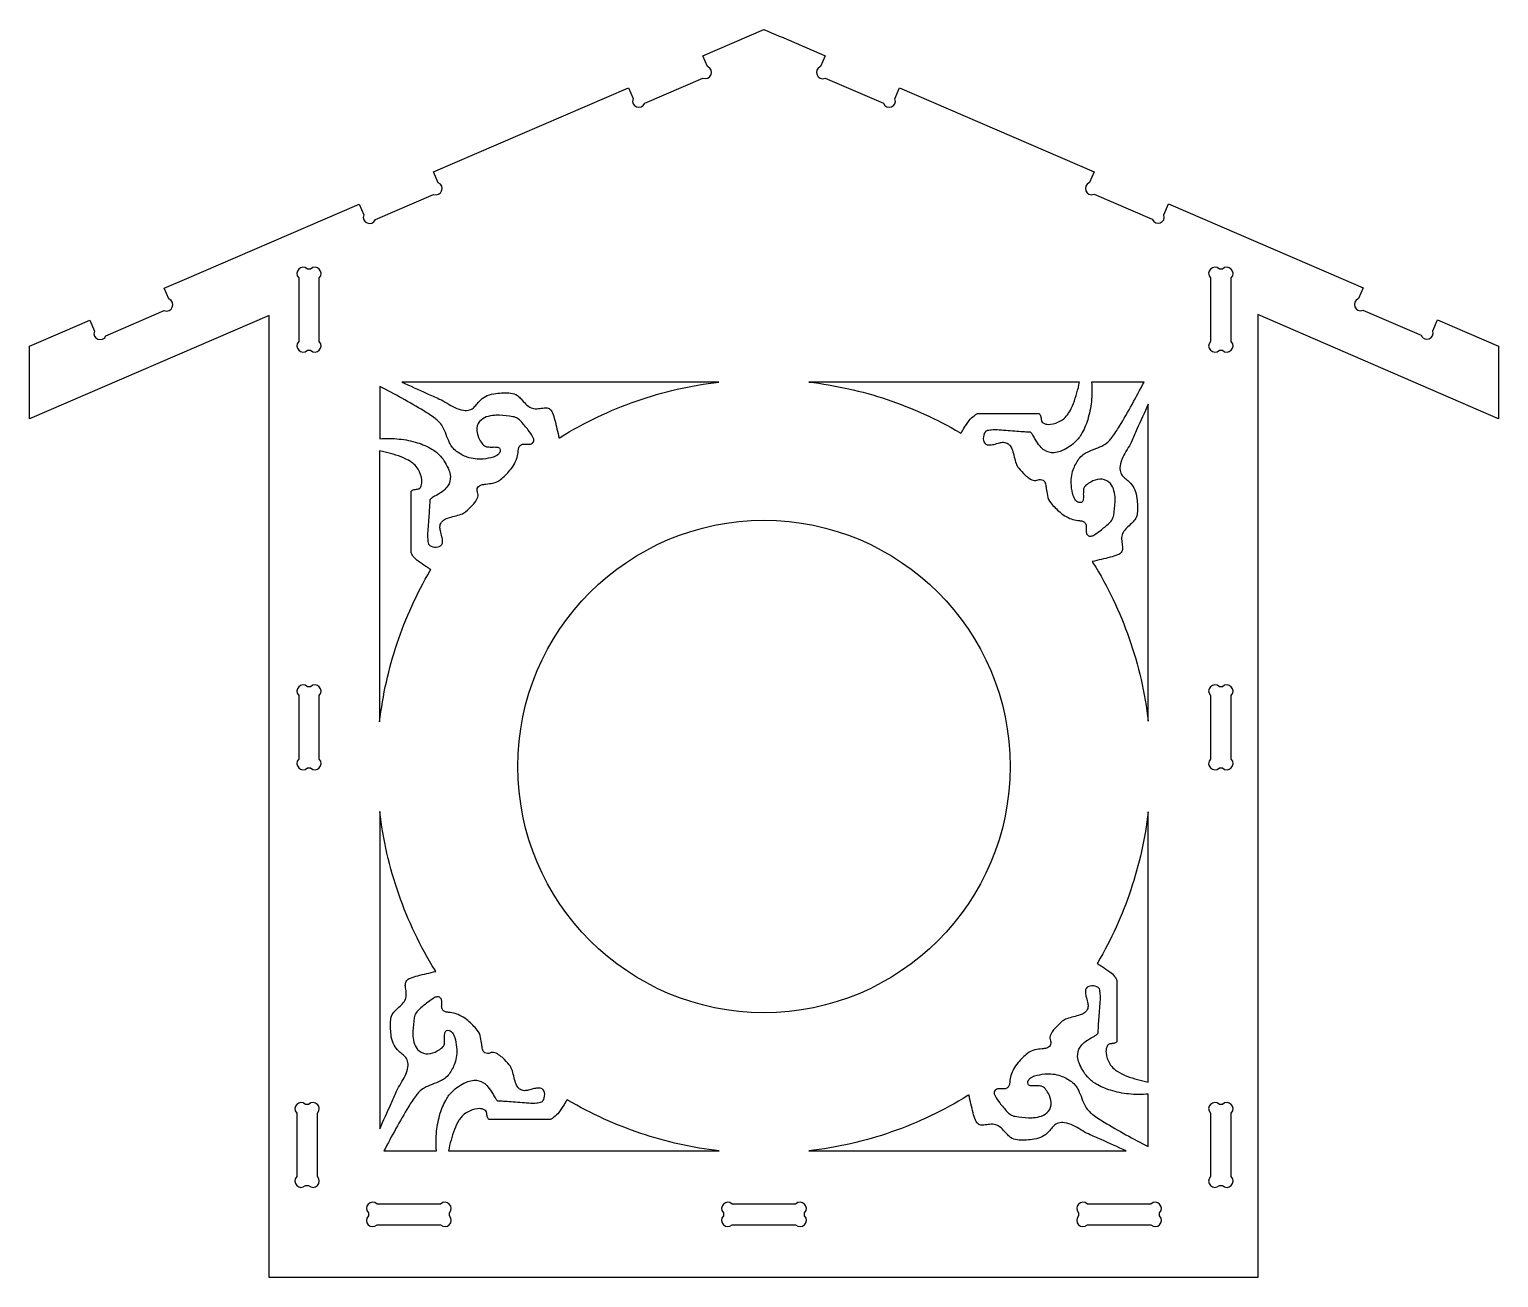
# Model space of a CAD drawing. Extents: x 3.18 to 12.46, y -12.62 to -4.73.
import ezdxf

# ---------------------------------------------------------------- set-up
doc = ezdxf.new("R2010")
doc.units = 0
doc.layers.add('LAYER_1', color=7, linetype='CONTINUOUS')

msp = doc.modelspace()

# ---------------------------------------------------------------- linework, layer by layer
at = {"layer": 'LAYER_1', "color": 250}
for points, knots in [([(12.0733, -6.5699), (12.0733, -6.5699), (12.0733, -6.5699), (12.0733, -6.5699), (12.0733, -6.5699), (12.0733, -6.5699), (12.0733, -6.5699), (12.0733, -6.5699), (12.0439, -6.638), (12.0439, -6.638), (12.0633, -6.6868), (11.9901, -6.7159), (11.9708, -6.6671), (11.9708, -6.6671), (11.603, -6.5085), (11.603, -6.5085), (11.5542, -6.5279), (11.5252, -6.4548), (11.574, -6.4354), (11.574, -6.4354), (11.6034, -6.3672), (11.6034, -6.3672), (11.6034, -6.3672), (11.4779, -6.3131), (11.4779, -6.3131), (11.4779, -6.3131), (10.3742, -5.8371), (10.3742, -5.8371), (10.3742, -5.8371), (10.3742, -5.8371), (10.3742, -5.8371), (10.3742, -5.8371), (10.3448, -5.9053), (10.3448, -5.9053), (10.3642, -5.9541), (10.291, -5.9832), (10.2716, -5.9344), (10.2716, -5.9344), (9.9039, -5.7758), (9.9039, -5.7758), (9.8551, -5.7952), (9.826, -5.722), (9.8748, -5.7026), (9.8748, -5.7026), (9.9042, -5.6345), (9.9042, -5.6345), (9.9042, -5.6345), (8.6751, -5.1044), (8.6751, -5.1044), (8.6751, -5.1044), (8.6457, -5.1726), (8.6457, -5.1726), (8.665, -5.2214), (8.5919, -5.2504), (8.5725, -5.2017), (8.5725, -5.2017), (8.2048, -5.0431), (8.2048, -5.0431), (8.156, -5.0625), (8.1269, -4.9893), (8.1757, -4.9699), (8.1757, -4.9699), (8.2051, -4.9017), (8.2051, -4.9017), (8.0762, -4.8461), (7.9473, -4.7905), (7.8184, -4.7349), (7.8184, -4.7349), (7.8183, -4.7349), (7.8183, -4.7349), (7.8183, -4.7349), (7.8183, -4.7349), (7.8183, -4.7349), (7.8183, -4.7349), (7.4321, -4.9015), (7.4321, -4.9015), (7.4321, -4.9015), (7.4615, -4.9697), (7.4615, -4.9697), (7.5103, -4.9891), (7.4812, -5.0622), (7.4325, -5.0428), (7.4325, -5.0428), (7.0647, -5.2014), (7.0647, -5.2014), (7.0453, -5.2502), (6.9722, -5.2211), (6.9916, -5.1723), (6.9916, -5.1723), (6.9622, -5.1042), (6.9622, -5.1042), (6.9622, -5.1042), (5.73, -5.6355), (5.73, -5.6355), (5.73, -5.6355), (5.7594, -5.7037), (5.7594, -5.7037), (5.8082, -5.7231), (5.7791, -5.7963), (5.7303, -5.7769), (5.7303, -5.7769), (5.3626, -5.9355), (5.3626, -5.9355), (5.3432, -5.9842), (5.27, -5.9552), (5.2894, -5.9064), (5.2894, -5.9064), (5.26, -5.8382), (5.26, -5.8382), (5.26, -5.8382), (4.1558, -6.3144), (4.1558, -6.3144), (4.1558, -6.3144), (4.0278, -6.3696), (4.0278, -6.3696), (4.0278, -6.3696), (4.0572, -6.4377), (4.0572, -6.4377), (4.106, -6.4571), (4.0769, -6.5303), (4.0281, -6.5109), (4.0281, -6.5109), (3.6604, -6.6695), (3.6604, -6.6695), (3.641, -6.7183), (3.5679, -6.6892), (3.5873, -6.6404), (3.5873, -6.6404), (3.5579, -6.5722), (3.5579, -6.5722), (3.5579, -6.5722), (3.3879, -6.6455), (3.3879, -6.6455), (3.3879, -6.6455), (3.1766, -6.7366), (3.1766, -6.7366), (3.1766, -6.7366), (3.1766, -6.988), (3.1766, -6.988), (3.1766, -6.988), (3.1765, -7.0497), (3.1765, -7.0497), (3.1765, -7.0497), (3.1766, -7.1954), (3.1766, -7.1954), (3.1766, -7.1954), (4.6915, -6.542), (4.6915, -6.542), (4.6915, -6.542), (4.6915, -12.6193), (4.6915, -12.6193), (4.6915, -12.6193), (10.9379, -12.6193), (10.9379, -12.6193), (10.9379, -12.6193), (10.9379, -6.5366), (10.9379, -6.5366), (10.9379, -6.5366), (12.4602, -7.1954), (12.4602, -7.1954), (12.4602, -7.1954), (12.4603, -7.0498), (12.4603, -7.0498), (12.4602, -7.0499), (12.4602, -7.0498), (12.4602, -7.0497), (12.4602, -7.0497), (12.4601, -6.988), (12.4601, -6.988), (12.4601, -6.988), (12.46, -6.7367), (12.46, -6.7367), (12.46, -6.7367), (12.0733, -6.5699), (12.0733, -6.5699)], [0, 0, 0, 0, 1, 1, 1, 2, 2, 2, 3, 3, 3, 4, 4, 4, 5, 5, 5, 6, 6, 6, 7, 7, 7, 8, 8, 8, 9, 9, 9, 10, 10, 10, 11, 11, 11, 12, 12, 12, 13, 13, 13, 14, 14, 14, 15, 15, 15, 16, 16, 16, 17, 17, 17, 18, 18, 18, 19, 19, 19, 20, 20, 20, 21, 21, 21, 22, 22, 22, 23, 23, 23, 24, 24, 24, 25, 25, 25, 26, 26, 26, 27, 27, 27, 28, 28, 28, 29, 29, 29, 30, 30, 30, 31, 31, 31, 32, 32, 32, 33, 33, 33, 34, 34, 34, 35, 35, 35, 36, 36, 36, 37, 37, 37, 38, 38, 38, 39, 39, 39, 40, 40, 40, 41, 41, 41, 42, 42, 42, 43, 43, 43, 44, 44, 44, 45, 45, 45, 46, 46, 46, 47, 47, 47, 48, 48, 48, 49, 49, 49, 50, 50, 50, 51, 51, 51, 52, 52, 52, 53, 53, 53, 54, 54, 54, 55, 55, 55, 56, 56, 56, 57, 57, 57, 58, 58, 58, 58]), ([(5.0081, -6.3052), (5.0081, -6.3052), (5.0081, -6.7057), (5.0081, -6.7057), (5.0453, -6.7428), (4.9896, -6.7985), (4.9525, -6.7614), (4.9525, -6.7614), (4.9339, -6.7614), (4.9339, -6.7614), (4.8968, -6.7985), (4.8411, -6.7428), (4.8782, -6.7057), (4.8782, -6.7057), (4.8782, -6.3052), (4.8782, -6.3052), (4.8411, -6.2681), (4.8968, -6.2124), (4.9339, -6.2496), (4.9339, -6.2496), (4.9525, -6.2496), (4.9525, -6.2496), (4.9896, -6.2124), (5.0453, -6.2681), (5.0081, -6.3052)], [0, 0, 0, 0, 1, 1, 1, 2, 2, 2, 3, 3, 3, 4, 4, 4, 5, 5, 5, 6, 6, 6, 7, 7, 7, 8, 8, 8, 8]), ([(10.696, -6.2496), (10.696, -6.2496), (10.7146, -6.2496), (10.7146, -6.2496), (10.7517, -6.2124), (10.8074, -6.2681), (10.7702, -6.3052), (10.7702, -6.3052), (10.7702, -6.7057), (10.7702, -6.7057), (10.8074, -6.7428), (10.7517, -6.7985), (10.7146, -6.7614), (10.7146, -6.7614), (10.696, -6.7614), (10.696, -6.7614), (10.6589, -6.7985), (10.6032, -6.7428), (10.6403, -6.7057), (10.6403, -6.7057), (10.6403, -6.3052), (10.6403, -6.3052), (10.6032, -6.2681), (10.6589, -6.2124), (10.696, -6.2496)], [0, 0, 0, 0, 1, 1, 1, 2, 2, 2, 3, 3, 3, 4, 4, 4, 5, 5, 5, 6, 6, 6, 7, 7, 7, 8, 8, 8, 8]), ([(5.5292, -6.9625), (5.5292, -6.9625), (7.5332, -6.9625), (7.5332, -6.9625), (7.3553, -6.9834), (7.1802, -7.0238), (7.011, -7.0827), (6.8431, -7.1413), (6.6821, -7.2182), (6.5309, -7.312), (6.5298, -7.3127), (6.5286, -7.3134), (6.5274, -7.3141), (6.5263, -7.3149), (6.5251, -7.3156), (6.5239, -7.3163), (6.5149, -7.2784), (6.5058, -7.2405), (6.4966, -7.2027), (6.4928, -7.1871), (6.4879, -7.1719), (6.4821, -7.157), (6.48, -7.1518), (6.4774, -7.1468), (6.4743, -7.1421), (6.4697, -7.1352), (6.4629, -7.13), (6.4549, -7.1273), (6.4467, -7.1245), (6.4378, -7.1238), (6.4292, -7.1252), (6.4173, -7.127), (6.4053, -7.1287), (6.3933, -7.1301), (6.3862, -7.1309), (6.379, -7.1311), (6.3719, -7.1307), (6.3605, -7.1301), (6.3494, -7.1268), (6.3395, -7.1212), (6.329, -7.1153), (6.3196, -7.1079), (6.3114, -7.0991), (6.3022, -7.0893), (6.293, -7.0794), (6.2839, -7.0695), (6.2767, -7.0617), (6.2687, -7.0544), (6.2603, -7.0479), (6.2482, -7.0387), (6.2336, -7.0332), (6.2184, -7.0322), (6.1871, -7.0302), (6.1557, -7.0308), (6.1245, -7.0341), (6.1058, -7.0361), (6.0876, -7.0408), (6.0702, -7.048), (6.0549, -7.0544), (6.0409, -7.0635), (6.0288, -7.0749), (6.0211, -7.0821), (6.0138, -7.0899), (6.0071, -7.0982), (6.0007, -7.1061), (5.994, -7.1137), (5.987, -7.1211), (5.9789, -7.1295), (5.9687, -7.1356), (5.9574, -7.1387), (5.9452, -7.142), (5.9323, -7.1427), (5.9197, -7.1406), (5.9008, -7.1374), (5.8824, -7.1316), (5.8651, -7.1232), (5.8483, -7.1152), (5.832, -7.1061), (5.8162, -7.0961), (5.8005, -7.0861), (5.784, -7.0772), (5.7669, -7.0696), (5.7404, -7.0578), (5.7139, -7.0459), (5.6874, -7.034), (5.6346, -7.0102), (5.5819, -6.9864), (5.5292, -6.9625)], [0, 0, 0, 0, 1, 1, 1, 2, 2, 2, 3, 3, 3, 4, 4, 4, 5, 5, 5, 6, 6, 6, 7, 7, 7, 8, 8, 8, 9, 9, 9, 10, 10, 10, 11, 11, 11, 12, 12, 12, 13, 13, 13, 14, 14, 14, 15, 15, 15, 16, 16, 16, 17, 17, 17, 18, 18, 18, 19, 19, 19, 20, 20, 20, 21, 21, 21, 22, 22, 22, 23, 23, 23, 24, 24, 24, 25, 25, 25, 26, 26, 26, 27, 27, 27, 28, 28, 28, 29, 29, 29, 29]), ([(8.1009, -6.9623), (8.1009, -6.9623), (9.8121, -6.9626), (9.8121, -6.9626), (9.8031, -7.0085), (9.7903, -7.0536), (9.7739, -7.0975), (9.7659, -7.1188), (9.7557, -7.1393), (9.7435, -7.1585), (9.7389, -7.1657), (9.7339, -7.1725), (9.7283, -7.179), (9.7191, -7.1897), (9.7082, -7.1989), (9.696, -7.2061), (9.6751, -7.2185), (9.6519, -7.2264), (9.6277, -7.2294), (9.6151, -7.2309), (9.6022, -7.2294), (9.5902, -7.2249), (9.5872, -7.2237), (9.5843, -7.2223), (9.5816, -7.2205), (9.5776, -7.2179), (9.5745, -7.2141), (9.5728, -7.2096), (9.5704, -7.2032), (9.5691, -7.1966), (9.5688, -7.1898), (9.5685, -7.1831), (9.5668, -7.1764), (9.5638, -7.1703), (9.5626, -7.168), (9.5612, -7.1659), (9.5595, -7.1639), (9.5588, -7.163), (9.5578, -7.1624), (9.5567, -7.1621), (9.5567, -7.1621), (9.167, -7.1621), (9.167, -7.1621), (9.1656, -7.1624), (9.1643, -7.1629), (9.1631, -7.1635), (9.1571, -7.167), (9.1512, -7.1708), (9.1457, -7.175), (9.1339, -7.1838), (9.1234, -7.1944), (9.1146, -7.2062), (9.103, -7.2218), (9.0921, -7.2378), (9.0819, -7.2543), (9.0774, -7.2616), (9.0728, -7.2689), (9.0683, -7.2762), (9.0665, -7.279), (9.0647, -7.2817), (9.0629, -7.2845), (9.0628, -7.2847), (9.0627, -7.2849), (9.0627, -7.2851), (9.0626, -7.2853), (9.0624, -7.2855), (9.0622, -7.2856), (9.0622, -7.2856), (9.0554, -7.2816), (9.0554, -7.2816), (8.9101, -7.1962), (8.7563, -7.1262), (8.5965, -7.0727), (8.4356, -7.0189), (8.2695, -6.9819), (8.1009, -6.9623)], [0, 0, 0, 0, 1, 1, 1, 2, 2, 2, 3, 3, 3, 4, 4, 4, 5, 5, 5, 6, 6, 6, 7, 7, 7, 8, 8, 8, 9, 9, 9, 10, 10, 10, 11, 11, 11, 12, 12, 12, 13, 13, 13, 14, 14, 14, 15, 15, 15, 16, 16, 16, 17, 17, 17, 18, 18, 18, 19, 19, 19, 20, 20, 20, 21, 21, 21, 22, 22, 22, 23, 23, 23, 24, 24, 24, 25, 25, 25, 25]), ([(9.888, -6.9626), (9.888, -6.9626), (10.2196, -6.9626), (10.2196, -6.9626), (10.171, -7.0574), (10.1193, -7.1505), (10.0644, -7.2417), (10.0496, -7.2662), (10.0336, -7.2899), (10.0164, -7.3128), (10.0108, -7.3201), (10.0049, -7.3272), (9.9986, -7.3339), (9.9891, -7.3441), (9.9781, -7.3528), (9.9661, -7.3597), (9.9498, -7.3692), (9.9326, -7.3769), (9.9147, -7.3829), (9.8969, -7.3889), (9.8795, -7.3962), (9.8627, -7.4045), (9.8532, -7.4092), (9.8442, -7.4148), (9.8357, -7.4211), (9.8254, -7.4288), (9.8162, -7.438), (9.8085, -7.4483), (9.793, -7.4689), (9.7808, -7.4919), (9.7723, -7.5163), (9.7611, -7.5486), (9.7571, -7.5829), (9.7604, -7.6169), (9.7625, -7.6382), (9.7666, -7.6592), (9.7726, -7.6797), (9.7757, -7.6901), (9.7806, -7.6998), (9.7872, -7.7084), (9.7923, -7.7149), (9.7991, -7.7199), (9.8068, -7.7228), (9.8126, -7.7249), (9.819, -7.7248), (9.8247, -7.7223), (9.8303, -7.7198), (9.8341, -7.7147), (9.8349, -7.7087), (9.8362, -7.699), (9.8367, -7.6892), (9.8364, -7.6794), (9.836, -7.6673), (9.8362, -7.6552), (9.8369, -7.6431), (9.8373, -7.6362), (9.8398, -7.6295), (9.844, -7.6239), (9.8465, -7.6205), (9.8493, -7.6175), (9.8525, -7.6148), (9.8621, -7.6068), (9.8725, -7.5997), (9.8835, -7.5938), (9.9011, -7.5843), (9.9204, -7.5784), (9.9403, -7.5764), (9.961, -7.5742), (9.9818, -7.5807), (9.9976, -7.5942), (10.0108, -7.6054), (10.0206, -7.62), (10.0261, -7.6363), (10.0316, -7.653), (10.0351, -7.6703), (10.0364, -7.6879), (10.0372, -7.6981), (10.0373, -7.7084), (10.0369, -7.7187), (10.0356, -7.747), (10.0326, -7.7752), (10.028, -7.8031), (10.027, -7.809), (10.0255, -7.8149), (10.0235, -7.8205), (10.0202, -7.83), (10.0149, -7.8386), (10.0081, -7.846), (10.0054, -7.8489), (10.0025, -7.8516), (9.9996, -7.8542), (9.9811, -7.8703), (9.9623, -7.886), (9.9433, -7.9014), (9.9296, -7.9124), (9.915, -7.9222), (9.8996, -7.9308), (9.8937, -7.934), (9.8871, -7.9359), (9.8804, -7.9363), (9.872, -7.9367), (9.8641, -7.9325), (9.8597, -7.9254), (9.8557, -7.919), (9.8537, -7.9117), (9.8537, -7.9042), (9.8538, -7.8969), (9.8541, -7.8895), (9.8549, -7.8822), (9.8557, -7.8747), (9.8546, -7.8672), (9.8519, -7.8603), (9.8506, -7.857), (9.8489, -7.8539), (9.8467, -7.8512), (9.8428, -7.8463), (9.8375, -7.8428), (9.8315, -7.8412), (9.8248, -7.8393), (9.8179, -7.8381), (9.811, -7.8377), (9.783, -7.8358), (9.7557, -7.8278), (9.7312, -7.8142), (9.7163, -7.8059), (9.7022, -7.7963), (9.6891, -7.7853), (9.6677, -7.7674), (9.6481, -7.7473), (9.6307, -7.7254), (9.6198, -7.7118), (9.6123, -7.6957), (9.6089, -7.6785), (9.6059, -7.6637), (9.6035, -7.6488), (9.6017, -7.6339), (9.6005, -7.6245), (9.5991, -7.6151), (9.5974, -7.6057), (9.5957, -7.5962), (9.59, -7.5879), (9.5816, -7.5831), (9.5764, -7.58), (9.5706, -7.5782), (9.5646, -7.5776), (9.5599, -7.5772), (9.5551, -7.5781), (9.5509, -7.5803), (9.5411, -7.5853), (9.5296, -7.5861), (9.5193, -7.5824), (9.5078, -7.5784), (9.4971, -7.5726), (9.4875, -7.5653), (9.4811, -7.5605), (9.475, -7.5553), (9.4692, -7.5498), (9.4545, -7.5359), (9.4407, -7.5213), (9.4278, -7.5058), (9.4209, -7.4975), (9.4155, -7.488), (9.4119, -7.4777), (9.4071, -7.4641), (9.403, -7.4501), (9.3997, -7.4361), (9.3962, -7.4213), (9.3922, -7.4067), (9.3876, -7.3923), (9.3845, -7.3827), (9.3799, -7.3737), (9.3738, -7.3657), (9.3701, -7.3608), (9.3657, -7.3564), (9.3608, -7.3527), (9.3523, -7.3464), (9.3421, -7.343), (9.3316, -7.343), (9.3233, -7.343), (9.3151, -7.3441), (9.3071, -7.3464), (9.2947, -7.3498), (9.2823, -7.3531), (9.2699, -7.3562), (9.2599, -7.3586), (9.2497, -7.3599), (9.2394, -7.3599), (9.2257, -7.3599), (9.2133, -7.3517), (9.2079, -7.3391), (9.2053, -7.3331), (9.2039, -7.3266), (9.2038, -7.3201), (9.2037, -7.3055), (9.2075, -7.2913), (9.2149, -7.2787), (9.2168, -7.2754), (9.2199, -7.2729), (9.2235, -7.2717), (9.2335, -7.2684), (9.2438, -7.2664), (9.2543, -7.2657), (9.2709, -7.2646), (9.2876, -7.2646), (9.3042, -7.2658), (9.3417, -7.2685), (9.3792, -7.2714), (9.4167, -7.2744), (9.4326, -7.2757), (9.4484, -7.2768), (9.4643, -7.2776), (9.4757, -7.2782), (9.487, -7.2786), (9.4983, -7.2787), (9.5007, -7.2788), (9.503, -7.2797), (9.5047, -7.2814), (9.5096, -7.2861), (9.5139, -7.2914), (9.5175, -7.2972), (9.5226, -7.3055), (9.5275, -7.314), (9.532, -7.3227), (9.5405, -7.3389), (9.5507, -7.354), (9.5625, -7.3679), (9.5707, -7.3776), (9.5802, -7.386), (9.5908, -7.393), (9.6085, -7.4048), (9.6297, -7.4104), (9.6509, -7.409), (9.6645, -7.4081), (9.6779, -7.4051), (9.6905, -7.4001), (9.7228, -7.3874), (9.7527, -7.3692), (9.779, -7.3465), (9.7965, -7.3312), (9.8115, -7.3132), (9.8232, -7.293), (9.8401, -7.2637), (9.8537, -7.2326), (9.8637, -7.2003), (9.8751, -7.1633), (9.8828, -7.1252), (9.8868, -7.0866), (9.891, -7.0454), (9.8914, -7.0039), (9.888, -6.9626)], [0, 0, 0, 0, 1, 1, 1, 2, 2, 2, 3, 3, 3, 4, 4, 4, 5, 5, 5, 6, 6, 6, 7, 7, 7, 8, 8, 8, 9, 9, 9, 10, 10, 10, 11, 11, 11, 12, 12, 12, 13, 13, 13, 14, 14, 14, 15, 15, 15, 16, 16, 16, 17, 17, 17, 18, 18, 18, 19, 19, 19, 20, 20, 20, 21, 21, 21, 22, 22, 22, 23, 23, 23, 24, 24, 24, 25, 25, 25, 26, 26, 26, 27, 27, 27, 28, 28, 28, 29, 29, 29, 30, 30, 30, 31, 31, 31, 32, 32, 32, 33, 33, 33, 34, 34, 34, 35, 35, 35, 36, 36, 36, 37, 37, 37, 38, 38, 38, 39, 39, 39, 40, 40, 40, 41, 41, 41, 42, 42, 42, 43, 43, 43, 44, 44, 44, 45, 45, 45, 46, 46, 46, 47, 47, 47, 48, 48, 48, 49, 49, 49, 50, 50, 50, 51, 51, 51, 52, 52, 52, 53, 53, 53, 54, 54, 54, 55, 55, 55, 56, 56, 56, 57, 57, 57, 58, 58, 58, 59, 59, 59, 60, 60, 60, 61, 61, 61, 62, 62, 62, 63, 63, 63, 64, 64, 64, 65, 65, 65, 66, 66, 66, 67, 67, 67, 68, 68, 68, 69, 69, 69, 70, 70, 70, 71, 71, 71, 72, 72, 72, 73, 73, 73, 74, 74, 74, 75, 75, 75, 76, 76, 76, 77, 77, 77, 78, 78, 78, 79, 79, 79, 80, 80, 80, 81, 81, 81, 82, 82, 82, 83, 83, 83, 83]), ([(5.39, -7.3211), (5.39, -7.3211), (5.3901, -6.9896), (5.3901, -6.9896), (5.4849, -7.0381), (5.578, -7.0899), (5.6692, -7.1448), (5.6937, -7.1595), (5.7174, -7.1756), (5.7403, -7.1928), (5.7476, -7.1984), (5.7547, -7.2043), (5.7614, -7.2106), (5.7716, -7.2201), (5.7803, -7.2311), (5.7872, -7.2431), (5.7967, -7.2594), (5.8044, -7.2766), (5.8104, -7.2945), (5.8164, -7.3123), (5.8236, -7.3297), (5.832, -7.3465), (5.8367, -7.356), (5.8422, -7.365), (5.8486, -7.3735), (5.8563, -7.3838), (5.8655, -7.3929), (5.8758, -7.4007), (5.8964, -7.4162), (5.9194, -7.4284), (5.9438, -7.4368), (5.9761, -7.448), (6.0104, -7.4521), (6.0444, -7.4487), (6.0657, -7.4466), (6.0867, -7.4426), (6.1072, -7.4365), (6.1176, -7.4335), (6.1273, -7.4285), (6.1359, -7.4219), (6.1424, -7.4169), (6.1474, -7.4101), (6.1503, -7.4023), (6.1524, -7.3965), (6.1523, -7.3901), (6.1498, -7.3845), (6.1473, -7.3789), (6.1422, -7.3751), (6.1362, -7.3742), (6.1265, -7.373), (6.1167, -7.3724), (6.1069, -7.3728), (6.0948, -7.3731), (6.0827, -7.373), (6.0706, -7.3722), (6.0637, -7.3718), (6.057, -7.3694), (6.0514, -7.3652), (6.048, -7.3627), (6.045, -7.3598), (6.0423, -7.3566), (6.0343, -7.3471), (6.0272, -7.3367), (6.0213, -7.3257), (6.0118, -7.3081), (6.0059, -7.2888), (6.0038, -7.2689), (6.0017, -7.2482), (6.0082, -7.2274), (6.0217, -7.2115), (6.0329, -7.1984), (6.0475, -7.1886), (6.0638, -7.1831), (6.0805, -7.1775), (6.0978, -7.1741), (6.1154, -7.1727), (6.1256, -7.172), (6.1359, -7.1718), (6.1462, -7.1723), (6.1745, -7.1736), (6.2027, -7.1765), (6.2306, -7.1812), (6.2365, -7.1821), (6.2424, -7.1836), (6.248, -7.1857), (6.2575, -7.189), (6.2661, -7.1943), (6.2735, -7.2011), (6.2764, -7.2038), (6.2791, -7.2066), (6.2817, -7.2096), (6.2978, -7.2281), (6.3135, -7.2469), (6.3289, -7.2659), (6.3399, -7.2796), (6.3497, -7.2942), (6.3583, -7.3096), (6.3615, -7.3155), (6.3634, -7.322), (6.3638, -7.3288), (6.3642, -7.3371), (6.36, -7.3451), (6.3529, -7.3495), (6.3465, -7.3534), (6.3392, -7.3555), (6.3317, -7.3555), (6.3244, -7.3554), (6.317, -7.355), (6.3097, -7.3543), (6.3022, -7.3535), (6.2947, -7.3545), (6.2878, -7.3572), (6.2845, -7.3585), (6.2814, -7.3603), (6.2787, -7.3625), (6.2738, -7.3664), (6.2703, -7.3717), (6.2687, -7.3777), (6.2668, -7.3844), (6.2656, -7.3913), (6.2652, -7.3982), (6.2633, -7.4262), (6.2553, -7.4534), (6.2417, -7.478), (6.2334, -7.4929), (6.2238, -7.507), (6.2128, -7.5201), (6.1949, -7.5415), (6.1748, -7.5611), (6.1529, -7.5785), (6.1393, -7.5894), (6.1232, -7.5968), (6.106, -7.6003), (6.0912, -7.6032), (6.0763, -7.6056), (6.0614, -7.6075), (6.052, -7.6087), (6.0426, -7.6101), (6.0332, -7.6118), (6.0237, -7.6135), (6.0154, -7.6192), (6.0106, -7.6275), (6.0075, -7.6327), (6.0056, -7.6385), (6.0051, -7.6445), (6.0047, -7.6493), (6.0056, -7.6541), (6.0078, -7.6583), (6.0128, -7.6681), (6.0135, -7.6795), (6.0099, -7.6899), (6.0059, -7.7013), (6.0001, -7.712), (5.9928, -7.7217), (5.988, -7.728), (5.9828, -7.7342), (5.9773, -7.74), (5.9634, -7.7546), (5.9487, -7.7685), (5.9333, -7.7814), (5.925, -7.7883), (5.9155, -7.7937), (5.9052, -7.7973), (5.8916, -7.8021), (5.8776, -7.8061), (5.8636, -7.8095), (5.8488, -7.813), (5.8342, -7.817), (5.8198, -7.8216), (5.8102, -7.8247), (5.8012, -7.8293), (5.7932, -7.8353), (5.7883, -7.8391), (5.7839, -7.8434), (5.7802, -7.8484), (5.7739, -7.8568), (5.7705, -7.8671), (5.7705, -7.8776), (5.7705, -7.8859), (5.7716, -7.8941), (5.7739, -7.9021), (5.7773, -7.9144), (5.7806, -7.9268), (5.7837, -7.9393), (5.7861, -7.9493), (5.7874, -7.9595), (5.7874, -7.9698), (5.7874, -7.9835), (5.7792, -7.9959), (5.7666, -8.0013), (5.7606, -8.0039), (5.7541, -8.0053), (5.7475, -8.0053), (5.733, -8.0055), (5.7187, -8.0017), (5.7062, -7.9943), (5.7029, -7.9924), (5.7004, -7.9893), (5.6992, -7.9857), (5.6959, -7.9757), (5.6939, -7.9654), (5.6932, -7.9549), (5.6921, -7.9383), (5.6921, -7.9216), (5.6933, -7.905), (5.696, -7.8675), (5.6989, -7.83), (5.7019, -7.7925), (5.7032, -7.7766), (5.7043, -7.7607), (5.7051, -7.7448), (5.7057, -7.7335), (5.7061, -7.7222), (5.7062, -7.7108), (5.7063, -7.7085), (5.7072, -7.7062), (5.7089, -7.7044), (5.7136, -7.6995), (5.7189, -7.6953), (5.7246, -7.6917), (5.733, -7.6866), (5.7415, -7.6817), (5.7502, -7.6772), (5.7664, -7.6687), (5.7815, -7.6585), (5.7954, -7.6466), (5.8051, -7.6384), (5.8135, -7.6289), (5.8205, -7.6184), (5.8323, -7.6006), (5.8379, -7.5795), (5.8365, -7.5583), (5.8356, -7.5447), (5.8326, -7.5313), (5.8276, -7.5186), (5.8149, -7.4863), (5.7967, -7.4564), (5.774, -7.4302), (5.7587, -7.4126), (5.7407, -7.3977), (5.7205, -7.386), (5.6912, -7.3691), (5.6601, -7.3555), (5.6278, -7.3455), (5.5907, -7.3341), (5.5527, -7.3263), (5.5141, -7.3224), (5.4729, -7.3182), (5.4314, -7.3177), (5.39, -7.3211)], [0, 0, 0, 0, 1, 1, 1, 2, 2, 2, 3, 3, 3, 4, 4, 4, 5, 5, 5, 6, 6, 6, 7, 7, 7, 8, 8, 8, 9, 9, 9, 10, 10, 10, 11, 11, 11, 12, 12, 12, 13, 13, 13, 14, 14, 14, 15, 15, 15, 16, 16, 16, 17, 17, 17, 18, 18, 18, 19, 19, 19, 20, 20, 20, 21, 21, 21, 22, 22, 22, 23, 23, 23, 24, 24, 24, 25, 25, 25, 26, 26, 26, 27, 27, 27, 28, 28, 28, 29, 29, 29, 30, 30, 30, 31, 31, 31, 32, 32, 32, 33, 33, 33, 34, 34, 34, 35, 35, 35, 36, 36, 36, 37, 37, 37, 38, 38, 38, 39, 39, 39, 40, 40, 40, 41, 41, 41, 42, 42, 42, 43, 43, 43, 44, 44, 44, 45, 45, 45, 46, 46, 46, 47, 47, 47, 48, 48, 48, 49, 49, 49, 50, 50, 50, 51, 51, 51, 52, 52, 52, 53, 53, 53, 54, 54, 54, 55, 55, 55, 56, 56, 56, 57, 57, 57, 58, 58, 58, 59, 59, 59, 60, 60, 60, 61, 61, 61, 62, 62, 62, 63, 63, 63, 64, 64, 64, 65, 65, 65, 66, 66, 66, 67, 67, 67, 68, 68, 68, 69, 69, 69, 70, 70, 70, 71, 71, 71, 72, 72, 72, 73, 73, 73, 74, 74, 74, 75, 75, 75, 76, 76, 76, 77, 77, 77, 78, 78, 78, 79, 79, 79, 80, 80, 80, 81, 81, 81, 82, 82, 82, 83, 83, 83, 83]), ([(10.2466, -9.1048), (10.2256, -8.927), (10.1852, -8.752), (10.1263, -8.583), (10.0677, -8.4152), (9.9909, -8.2544), (9.8972, -8.1034), (9.8965, -8.1022), (9.8957, -8.1011), (9.895, -8.0999), (9.8943, -8.0987), (9.8935, -8.0976), (9.8928, -8.0964), (9.9306, -8.0874), (9.9685, -8.0783), (10.0062, -8.0691), (10.0219, -8.0653), (10.0372, -8.0605), (10.0522, -8.0546), (10.0574, -8.0525), (10.0624, -8.0499), (10.0671, -8.0468), (10.074, -8.0422), (10.0792, -8.0354), (10.0819, -8.0274), (10.0846, -8.0192), (10.0854, -8.0103), (10.084, -8.0017), (10.0821, -7.9898), (10.0805, -7.9778), (10.0791, -7.9658), (10.0782, -7.9587), (10.078, -7.9515), (10.0784, -7.9444), (10.0791, -7.933), (10.0824, -7.9219), (10.088, -7.912), (10.0938, -7.9015), (10.1013, -7.8921), (10.1101, -7.8839), (10.1199, -7.8747), (10.1298, -7.8656), (10.1397, -7.8564), (10.1475, -7.8492), (10.1547, -7.8412), (10.1612, -7.8327), (10.1705, -7.8207), (10.1759, -7.8061), (10.1769, -7.7909), (10.179, -7.7596), (10.1784, -7.7282), (10.175, -7.697), (10.1731, -7.6783), (10.1684, -7.6601), (10.1612, -7.6427), (10.1548, -7.6274), (10.1457, -7.6134), (10.1343, -7.6013), (10.127, -7.5936), (10.1192, -7.5863), (10.111, -7.5796), (10.1031, -7.5732), (10.0955, -7.5665), (10.0881, -7.5595), (10.0797, -7.5514), (10.0736, -7.5412), (10.0705, -7.5299), (10.0672, -7.5177), (10.0665, -7.5048), (10.0686, -7.4922), (10.0718, -7.4733), (10.0776, -7.4549), (10.0859, -7.4376), (10.094, -7.4208), (10.1031, -7.4045), (10.1131, -7.3887), (10.1231, -7.373), (10.132, -7.3565), (10.1396, -7.3394), (10.1512, -7.3132), (10.1629, -7.287), (10.1747, -7.2609), (10.1986, -7.2078), (10.2226, -7.1547), (10.2466, -7.1016), (10.2466, -7.1016), (10.2466, -9.1048), (10.2466, -9.1048)], [0, 0, 0, 0, 1, 1, 1, 2, 2, 2, 3, 3, 3, 4, 4, 4, 5, 5, 5, 6, 6, 6, 7, 7, 7, 8, 8, 8, 9, 9, 9, 10, 10, 10, 11, 11, 11, 12, 12, 12, 13, 13, 13, 14, 14, 14, 15, 15, 15, 16, 16, 16, 17, 17, 17, 18, 18, 18, 19, 19, 19, 20, 20, 20, 21, 21, 21, 22, 22, 22, 23, 23, 23, 24, 24, 24, 25, 25, 25, 26, 26, 26, 27, 27, 27, 28, 28, 28, 29, 29, 29, 29]), ([(5.3898, -9.1083), (5.3898, -9.1083), (5.3898, -7.397), (5.3898, -7.397), (5.4358, -7.4061), (5.4809, -7.4189), (5.5248, -7.4353), (5.5461, -7.4433), (5.5666, -7.4535), (5.5858, -7.4657), (5.5929, -7.4702), (5.5998, -7.4753), (5.6062, -7.4808), (5.617, -7.49), (5.6262, -7.501), (5.6334, -7.5132), (5.6458, -7.534), (5.6538, -7.5573), (5.6568, -7.5814), (5.6583, -7.5941), (5.6568, -7.6069), (5.6523, -7.6189), (5.6512, -7.6219), (5.6498, -7.6248), (5.648, -7.6275), (5.6454, -7.6316), (5.6416, -7.6347), (5.637, -7.6364), (5.6307, -7.6387), (5.6241, -7.6401), (5.6173, -7.6404), (5.6106, -7.6407), (5.6039, -7.6424), (5.5978, -7.6454), (5.5955, -7.6465), (5.5934, -7.648), (5.5914, -7.6496), (5.5905, -7.6504), (5.5899, -7.6513), (5.5895, -7.6524), (5.5895, -7.6524), (5.5895, -8.0422), (5.5895, -8.0422), (5.5899, -8.0436), (5.5904, -8.0449), (5.591, -8.0461), (5.5945, -8.0521), (5.5983, -8.0579), (5.6025, -8.0635), (5.6113, -8.0753), (5.6219, -8.0857), (5.6337, -8.0945), (5.6493, -8.1061), (5.6653, -8.1171), (5.6818, -8.1273), (5.6891, -8.1318), (5.6964, -8.1364), (5.7037, -8.1409), (5.7065, -8.1427), (5.7092, -8.1445), (5.712, -8.1463), (5.7122, -8.1464), (5.7124, -8.1465), (5.7126, -8.1465), (5.7128, -8.1466), (5.713, -8.1468), (5.7131, -8.147), (5.7131, -8.147), (5.7091, -8.1537), (5.7091, -8.1537), (5.6237, -8.299), (5.5537, -8.4528), (5.5002, -8.6127), (5.4464, -8.7736), (5.4094, -8.9397), (5.3898, -9.1083)], [0, 0, 0, 0, 1, 1, 1, 2, 2, 2, 3, 3, 3, 4, 4, 4, 5, 5, 5, 6, 6, 6, 7, 7, 7, 8, 8, 8, 9, 9, 9, 10, 10, 10, 11, 11, 11, 12, 12, 12, 13, 13, 13, 14, 14, 14, 15, 15, 15, 16, 16, 16, 17, 17, 17, 18, 18, 18, 19, 19, 19, 20, 20, 20, 21, 21, 21, 22, 22, 22, 23, 23, 23, 24, 24, 24, 25, 25, 25, 25]), ([(7.8184, -7.8357), (6.9595, -7.8357), (6.2632, -8.532), (6.2632, -9.3908), (6.2632, -10.2497), (6.9595, -10.946), (7.8184, -10.946), (8.6772, -10.946), (9.3735, -10.2497), (9.3735, -9.3908), (9.3735, -8.532), (8.6772, -7.8357), (7.8184, -7.8357)], [0, 0, 0, 0, 1, 1, 1, 2, 2, 2, 3, 3, 3, 4, 4, 4, 4]), ([(4.8782, -9.3435), (4.8782, -9.3435), (4.8782, -8.943), (4.8782, -8.943), (4.8411, -8.9059), (4.8968, -8.8502), (4.9339, -8.8874), (4.9339, -8.8874), (4.9525, -8.8874), (4.9525, -8.8874), (4.9896, -8.8502), (5.0453, -8.9059), (5.0081, -8.943), (5.0081, -8.943), (5.0081, -9.3435), (5.0081, -9.3435), (5.0453, -9.3806), (4.9896, -9.4363), (4.9525, -9.3992), (4.9525, -9.3992), (4.9339, -9.3992), (4.9339, -9.3992), (4.8968, -9.4363), (4.8411, -9.3806), (4.8782, -9.3435)], [0, 0, 0, 0, 1, 1, 1, 2, 2, 2, 3, 3, 3, 4, 4, 4, 5, 5, 5, 6, 6, 6, 7, 7, 7, 8, 8, 8, 8]), ([(10.7702, -8.943), (10.7702, -8.943), (10.7702, -9.3435), (10.7702, -9.3435), (10.8074, -9.3806), (10.7517, -9.4363), (10.7146, -9.3992), (10.7146, -9.3992), (10.696, -9.3992), (10.696, -9.3992), (10.6589, -9.4363), (10.6032, -9.3806), (10.6403, -9.3435), (10.6403, -9.3435), (10.6403, -8.943), (10.6403, -8.943), (10.6032, -8.9059), (10.6589, -8.8502), (10.696, -8.8874), (10.696, -8.8874), (10.7146, -8.8874), (10.7146, -8.8874), (10.7517, -8.8502), (10.8074, -8.9059), (10.7702, -8.943)], [0, 0, 0, 0, 1, 1, 1, 2, 2, 2, 3, 3, 3, 4, 4, 4, 5, 5, 5, 6, 6, 6, 7, 7, 7, 8, 8, 8, 8]), ([(5.39, -11.6801), (5.39, -11.6801), (5.39, -9.6745), (5.39, -9.6745), (5.4111, -9.8526), (5.4515, -10.0279), (5.5106, -10.1973), (5.5691, -10.3654), (5.646, -10.5266), (5.7397, -10.678), (5.7404, -10.6792), (5.7411, -10.6804), (5.7419, -10.6816), (5.7426, -10.6828), (5.7434, -10.684), (5.7441, -10.6852), (5.7061, -10.6942), (5.6681, -10.7034), (5.6301, -10.7126), (5.6146, -10.7164), (5.5994, -10.7212), (5.5845, -10.7271), (5.5793, -10.7291), (5.5743, -10.7317), (5.5696, -10.7348), (5.5627, -10.7395), (5.5575, -10.7463), (5.5548, -10.7542), (5.552, -10.7625), (5.5513, -10.7713), (5.5527, -10.7799), (5.5545, -10.7919), (5.5562, -10.8039), (5.5576, -10.8159), (5.5584, -10.823), (5.5587, -10.8302), (5.5582, -10.8373), (5.5576, -10.8487), (5.5543, -10.8598), (5.5487, -10.8697), (5.5428, -10.8801), (5.5354, -10.8896), (5.5266, -10.8978), (5.5168, -10.907), (5.5069, -10.9161), (5.497, -10.9253), (5.4892, -10.9325), (5.4819, -10.9404), (5.4754, -10.9489), (5.4662, -10.961), (5.4607, -10.9756), (5.4597, -10.9907), (5.4577, -11.022), (5.4583, -11.0535), (5.4616, -11.0847), (5.4636, -11.1033), (5.4683, -11.1216), (5.4755, -11.1389), (5.4819, -11.1542), (5.491, -11.1683), (5.5024, -11.1804), (5.5096, -11.1881), (5.5174, -11.1953), (5.5257, -11.202), (5.5336, -11.2085), (5.5412, -11.2152), (5.5486, -11.2222), (5.557, -11.2302), (5.5631, -11.2405), (5.5662, -11.2517), (5.5695, -11.264), (5.5701, -11.2769), (5.5681, -11.2894), (5.5649, -11.3084), (5.5591, -11.3268), (5.5507, -11.3441), (5.5426, -11.3609), (5.5336, -11.3772), (5.5236, -11.393), (5.5136, -11.4087), (5.5047, -11.4252), (5.4971, -11.4422), (5.4855, -11.4683), (5.4739, -11.4943), (5.4622, -11.5203), (5.4382, -11.5736), (5.4141, -11.6268), (5.39, -11.6801)], [0, 0, 0, 0, 1, 1, 1, 2, 2, 2, 3, 3, 3, 4, 4, 4, 5, 5, 5, 6, 6, 6, 7, 7, 7, 8, 8, 8, 9, 9, 9, 10, 10, 10, 11, 11, 11, 12, 12, 12, 13, 13, 13, 14, 14, 14, 15, 15, 15, 16, 16, 16, 17, 17, 17, 18, 18, 18, 19, 19, 19, 20, 20, 20, 21, 21, 21, 22, 22, 22, 23, 23, 23, 24, 24, 24, 25, 25, 25, 26, 26, 26, 27, 27, 27, 28, 28, 28, 29, 29, 29, 29]), ([(10.2466, -11.3846), (10.2007, -11.3756), (10.1555, -11.3628), (10.1117, -11.3464), (10.0903, -11.3384), (10.0699, -11.3282), (10.0507, -11.316), (10.0435, -11.3114), (10.0366, -11.3064), (10.0302, -11.3008), (10.0194, -11.2916), (10.0102, -11.2807), (10.003, -11.2685), (9.9906, -11.2476), (9.9827, -11.2244), (9.9798, -11.2003), (9.9782, -11.1876), (9.9798, -11.1747), (9.9843, -11.1627), (9.9854, -11.1597), (9.9869, -11.1568), (9.9886, -11.1541), (9.9912, -11.1501), (9.9951, -11.147), (9.9996, -11.1453), (10.0059, -11.1429), (10.0126, -11.1416), (10.0193, -11.1413), (10.0261, -11.141), (10.0327, -11.1393), (10.0388, -11.1363), (10.0411, -11.1351), (10.0433, -11.1337), (10.0453, -11.132), (10.0461, -11.1313), (10.0468, -11.1303), (10.0471, -11.1292), (10.0471, -11.1292), (10.0471, -10.7395), (10.0471, -10.7395), (10.0468, -10.7381), (10.0463, -10.7368), (10.0456, -10.7356), (10.0422, -10.7296), (10.0384, -10.7237), (10.0342, -10.7182), (10.0253, -10.7064), (10.0148, -10.6959), (10.003, -10.6871), (9.9874, -10.6755), (9.9713, -10.6646), (9.9548, -10.6544), (9.9475, -10.6499), (9.9402, -10.6453), (9.933, -10.6408), (9.9302, -10.639), (9.9274, -10.6372), (9.9247, -10.6354), (9.9245, -10.6353), (9.9243, -10.6352), (9.9241, -10.6352), (9.9238, -10.6351), (9.9236, -10.6349), (9.9236, -10.6347), (9.9236, -10.6347), (9.9276, -10.628), (9.9276, -10.628), (10.0126, -10.4832), (10.0824, -10.33), (10.1358, -10.1709), (10.1896, -10.0105), (10.2268, -9.8449), (10.2466, -9.6769), (10.2466, -9.6769), (10.2466, -11.3846), (10.2466, -11.3846)], [0, 0, 0, 0, 1, 1, 1, 2, 2, 2, 3, 3, 3, 4, 4, 4, 5, 5, 5, 6, 6, 6, 7, 7, 7, 8, 8, 8, 9, 9, 9, 10, 10, 10, 11, 11, 11, 12, 12, 12, 13, 13, 13, 14, 14, 14, 15, 15, 15, 16, 16, 16, 17, 17, 17, 18, 18, 18, 19, 19, 19, 20, 20, 20, 21, 21, 21, 22, 22, 22, 23, 23, 23, 24, 24, 24, 25, 25, 25, 25]), ([(5.4171, -11.8191), (5.4656, -11.7243), (5.5174, -11.6312), (5.5723, -11.54), (5.587, -11.5155), (5.6031, -11.4917), (5.6203, -11.4689), (5.6259, -11.4616), (5.6318, -11.4545), (5.6381, -11.4478), (5.6476, -11.4376), (5.6586, -11.4289), (5.6706, -11.4219), (5.6869, -11.4125), (5.7041, -11.4048), (5.722, -11.3987), (5.7398, -11.3927), (5.7572, -11.3855), (5.774, -11.3772), (5.7835, -11.3725), (5.7925, -11.3669), (5.801, -11.3606), (5.8113, -11.3529), (5.8204, -11.3437), (5.8282, -11.3334), (5.8437, -11.3127), (5.8559, -11.2898), (5.8643, -11.2654), (5.8755, -11.2331), (5.8796, -11.1988), (5.8762, -11.1647), (5.8741, -11.1435), (5.87, -11.1225), (5.864, -11.102), (5.861, -11.0916), (5.856, -11.0818), (5.8494, -11.0733), (5.8444, -11.0667), (5.8376, -11.0617), (5.8299, -11.0589), (5.824, -11.0567), (5.8176, -11.0569), (5.812, -11.0594), (5.8064, -11.0618), (5.8025, -11.067), (5.8017, -11.073), (5.8004, -11.0827), (5.8, -11.0925), (5.8002, -11.1023), (5.8006, -11.1144), (5.8005, -11.1265), (5.7997, -11.1385), (5.7993, -11.1455), (5.7969, -11.1522), (5.7927, -11.1578), (5.7902, -11.1612), (5.7873, -11.1642), (5.7841, -11.1669), (5.7745, -11.1749), (5.7642, -11.1819), (5.7532, -11.1879), (5.7356, -11.1974), (5.7163, -11.2033), (5.6964, -11.2053), (5.6756, -11.2074), (5.6549, -11.201), (5.639, -11.1875), (5.6259, -11.1763), (5.6161, -11.1617), (5.6106, -11.1454), (5.605, -11.1287), (5.6016, -11.1113), (5.6003, -11.0938), (5.5995, -11.0835), (5.5993, -11.0732), (5.5998, -11.0629), (5.6011, -11.0347), (5.604, -11.0065), (5.6087, -10.9786), (5.6096, -10.9726), (5.6111, -10.9668), (5.6131, -10.9611), (5.6165, -10.9517), (5.6217, -10.943), (5.6286, -10.9357), (5.6313, -10.9328), (5.6341, -10.9301), (5.6371, -10.9275), (5.6556, -10.9114), (5.6743, -10.8957), (5.6934, -10.8803), (5.7071, -10.8693), (5.7217, -10.8594), (5.7371, -10.8509), (5.743, -10.8476), (5.7495, -10.8458), (5.7563, -10.8454), (5.7646, -10.845), (5.7726, -10.8492), (5.777, -10.8563), (5.7809, -10.8626), (5.783, -10.87), (5.783, -10.8775), (5.7829, -10.8848), (5.7825, -10.8922), (5.7818, -10.8995), (5.781, -10.9069), (5.782, -10.9144), (5.7847, -10.9214), (5.786, -10.9247), (5.7878, -10.9277), (5.79, -10.9305), (5.7939, -10.9353), (5.7992, -10.9388), (5.8052, -10.9405), (5.8119, -10.9424), (5.8188, -10.9435), (5.8257, -10.944), (5.8537, -10.9459), (5.8809, -10.9539), (5.9055, -10.9675), (5.9204, -10.9757), (5.9345, -10.9854), (5.9476, -10.9963), (5.969, -11.0143), (5.9886, -11.0343), (6.006, -11.0562), (6.0169, -11.0699), (6.0243, -11.086), (6.0278, -11.1031), (6.0307, -11.1179), (6.0331, -11.1328), (6.035, -11.1478), (6.0362, -11.1572), (6.0376, -11.1666), (6.0393, -11.176), (6.041, -11.1855), (6.0467, -11.1937), (6.055, -11.1986), (6.0602, -11.2017), (6.066, -11.2035), (6.072, -11.2041), (6.0768, -11.2045), (6.0816, -11.2036), (6.0858, -11.2014), (6.0956, -11.1964), (6.107, -11.1956), (6.1174, -11.1993), (6.1288, -11.2033), (6.1395, -11.209), (6.1491, -11.2164), (6.1555, -11.2212), (6.1617, -11.2264), (6.1675, -11.2319), (6.1821, -11.2457), (6.196, -11.2604), (6.2089, -11.2759), (6.2158, -11.2842), (6.2212, -11.2937), (6.2248, -11.3039), (6.2296, -11.3176), (6.2336, -11.3315), (6.237, -11.3456), (6.2405, -11.3604), (6.2445, -11.3749), (6.2491, -11.3894), (6.2522, -11.3989), (6.2568, -11.4079), (6.2628, -11.416), (6.2666, -11.4209), (6.2709, -11.4253), (6.2759, -11.429), (6.2843, -11.4352), (6.2946, -11.4386), (6.3051, -11.4387), (6.3134, -11.4387), (6.3216, -11.4375), (6.3296, -11.4353), (6.3419, -11.4318), (6.3543, -11.4286), (6.3668, -11.4255), (6.3768, -11.423), (6.387, -11.4218), (6.3972, -11.4218), (6.411, -11.4218), (6.4234, -11.43), (6.4288, -11.4426), (6.4314, -11.4486), (6.4328, -11.4551), (6.4328, -11.4616), (6.433, -11.4761), (6.4292, -11.4904), (6.4218, -11.503), (6.4199, -11.5063), (6.4168, -11.5087), (6.4132, -11.5099), (6.4032, -11.5132), (6.3928, -11.5153), (6.3824, -11.516), (6.3658, -11.5171), (6.3491, -11.517), (6.3325, -11.5158), (6.295, -11.5132), (6.2575, -11.5103), (6.22, -11.5073), (6.2041, -11.506), (6.1882, -11.5049), (6.1723, -11.5041), (6.161, -11.5035), (6.1497, -11.5031), (6.1384, -11.503), (6.136, -11.5029), (6.1337, -11.502), (6.1319, -11.5003), (6.127, -11.4956), (6.1228, -11.4903), (6.1192, -11.4845), (6.1141, -11.4762), (6.1092, -11.4677), (6.1047, -11.459), (6.0962, -11.4428), (6.086, -11.4276), (6.0741, -11.4137), (6.0659, -11.4041), (6.0564, -11.3957), (6.0459, -11.3887), (6.0281, -11.3769), (6.007, -11.3713), (5.9858, -11.3727), (5.9722, -11.3735), (5.9588, -11.3765), (5.9461, -11.3816), (5.9138, -11.3943), (5.8839, -11.4124), (5.8577, -11.4352), (5.8401, -11.4504), (5.8252, -11.4685), (5.8135, -11.4887), (5.7965, -11.518), (5.7829, -11.5491), (5.773, -11.5814), (5.7616, -11.6184), (5.7538, -11.6565), (5.7499, -11.695), (5.7457, -11.7363), (5.7452, -11.7778), (5.7486, -11.8191), (5.7486, -11.8191), (5.4171, -11.8191), (5.4171, -11.8191)], [0, 0, 0, 0, 1, 1, 1, 2, 2, 2, 3, 3, 3, 4, 4, 4, 5, 5, 5, 6, 6, 6, 7, 7, 7, 8, 8, 8, 9, 9, 9, 10, 10, 10, 11, 11, 11, 12, 12, 12, 13, 13, 13, 14, 14, 14, 15, 15, 15, 16, 16, 16, 17, 17, 17, 18, 18, 18, 19, 19, 19, 20, 20, 20, 21, 21, 21, 22, 22, 22, 23, 23, 23, 24, 24, 24, 25, 25, 25, 26, 26, 26, 27, 27, 27, 28, 28, 28, 29, 29, 29, 30, 30, 30, 31, 31, 31, 32, 32, 32, 33, 33, 33, 34, 34, 34, 35, 35, 35, 36, 36, 36, 37, 37, 37, 38, 38, 38, 39, 39, 39, 40, 40, 40, 41, 41, 41, 42, 42, 42, 43, 43, 43, 44, 44, 44, 45, 45, 45, 46, 46, 46, 47, 47, 47, 48, 48, 48, 49, 49, 49, 50, 50, 50, 51, 51, 51, 52, 52, 52, 53, 53, 53, 54, 54, 54, 55, 55, 55, 56, 56, 56, 57, 57, 57, 58, 58, 58, 59, 59, 59, 60, 60, 60, 61, 61, 61, 62, 62, 62, 63, 63, 63, 64, 64, 64, 65, 65, 65, 66, 66, 66, 67, 67, 67, 68, 68, 68, 69, 69, 69, 70, 70, 70, 71, 71, 71, 72, 72, 72, 73, 73, 73, 74, 74, 74, 75, 75, 75, 76, 76, 76, 77, 77, 77, 78, 78, 78, 79, 79, 79, 80, 80, 80, 81, 81, 81, 82, 82, 82, 83, 83, 83, 83]), ([(10.2466, -11.4605), (10.2466, -11.4605), (10.2466, -11.792), (10.2466, -11.792), (10.1518, -11.7435), (10.0587, -11.6918), (9.9675, -11.6369), (9.943, -11.6221), (9.9192, -11.6061), (9.8964, -11.5888), (9.8891, -11.5833), (9.882, -11.5774), (9.8753, -11.5711), (9.8651, -11.5616), (9.8564, -11.5506), (9.8494, -11.5386), (9.84, -11.5223), (9.8322, -11.5051), (9.8262, -11.4872), (9.8202, -11.4694), (9.813, -11.452), (9.8047, -11.4352), (9.8, -11.4257), (9.7944, -11.4167), (9.7881, -11.4082), (9.7804, -11.3979), (9.7712, -11.3887), (9.7609, -11.381), (9.7402, -11.3655), (9.7173, -11.3533), (9.6929, -11.3448), (9.6606, -11.3336), (9.6263, -11.3296), (9.5922, -11.3329), (9.571, -11.335), (9.55, -11.3391), (9.5295, -11.3451), (9.5191, -11.3482), (9.5094, -11.3531), (9.5008, -11.3597), (9.4942, -11.3648), (9.4893, -11.3716), (9.4864, -11.3793), (9.4842, -11.3851), (9.4844, -11.3915), (9.4869, -11.3972), (9.4893, -11.4028), (9.4945, -11.4066), (9.5005, -11.4074), (9.5102, -11.4087), (9.52, -11.4092), (9.5298, -11.4089), (9.5419, -11.4085), (9.554, -11.4087), (9.566, -11.4094), (9.573, -11.4098), (9.5797, -11.4123), (9.5853, -11.4165), (9.5886, -11.419), (9.5917, -11.4218), (9.5944, -11.425), (9.6024, -11.4346), (9.6094, -11.445), (9.6154, -11.456), (9.6249, -11.4736), (9.6308, -11.4929), (9.6328, -11.5128), (9.6349, -11.5335), (9.6285, -11.5543), (9.615, -11.5702), (9.6038, -11.5833), (9.5892, -11.5931), (9.5728, -11.5986), (9.5562, -11.6041), (9.5388, -11.6076), (9.5213, -11.6089), (9.511, -11.6097), (9.5007, -11.6098), (9.4904, -11.6094), (9.4622, -11.6081), (9.434, -11.6051), (9.4061, -11.6005), (9.4001, -11.5995), (9.3943, -11.598), (9.3887, -11.596), (9.3792, -11.5927), (9.3705, -11.5874), (9.3632, -11.5806), (9.3603, -11.5779), (9.3576, -11.575), (9.355, -11.5721), (9.3389, -11.5536), (9.3232, -11.5348), (9.3078, -11.5158), (9.2968, -11.5021), (9.2869, -11.4875), (9.2784, -11.4721), (9.2751, -11.4662), (9.2733, -11.4596), (9.2729, -11.4529), (9.2725, -11.4445), (9.2767, -11.4366), (9.2838, -11.4322), (9.2901, -11.4283), (9.2975, -11.4262), (9.305, -11.4262), (9.3123, -11.4262), (9.3197, -11.4267), (9.327, -11.4274), (9.3344, -11.4282), (9.3419, -11.4272), (9.3489, -11.4244), (9.3522, -11.4231), (9.3552, -11.4214), (9.358, -11.4192), (9.3628, -11.4153), (9.3664, -11.41), (9.368, -11.404), (9.3699, -11.3973), (9.371, -11.3904), (9.3715, -11.3835), (9.3734, -11.3555), (9.3814, -11.3282), (9.395, -11.3037), (9.4032, -11.2888), (9.4129, -11.2747), (9.4238, -11.2616), (9.4418, -11.2402), (9.4618, -11.2206), (9.4837, -11.2032), (9.4974, -11.1923), (9.5135, -11.1848), (9.5306, -11.1814), (9.5454, -11.1785), (9.5603, -11.176), (9.5753, -11.1742), (9.5847, -11.173), (9.5941, -11.1716), (9.6035, -11.1699), (9.6129, -11.1682), (9.6212, -11.1625), (9.6261, -11.1541), (9.6292, -11.1489), (9.631, -11.1431), (9.6316, -11.1371), (9.632, -11.1324), (9.6311, -11.1276), (9.6289, -11.1234), (9.6239, -11.1136), (9.6231, -11.1021), (9.6268, -11.0918), (9.6308, -11.0803), (9.6365, -11.0696), (9.6439, -11.06), (9.6487, -11.0536), (9.6539, -11.0475), (9.6594, -11.0417), (9.6732, -11.027), (9.6879, -11.0132), (9.7034, -11.0003), (9.7117, -10.9934), (9.7212, -10.988), (9.7315, -10.9844), (9.7451, -10.9796), (9.759, -10.9756), (9.7731, -10.9722), (9.7878, -10.9687), (9.8024, -10.9647), (9.8169, -10.9601), (9.8264, -10.957), (9.8354, -10.9524), (9.8435, -10.9463), (9.8484, -10.9426), (9.8528, -10.9382), (9.8565, -10.9333), (9.8627, -10.9249), (9.8661, -10.9146), (9.8662, -10.9041), (9.8662, -10.8958), (9.865, -10.8876), (9.8628, -10.8796), (9.8593, -10.8672), (9.8561, -10.8548), (9.853, -10.8424), (9.8505, -10.8324), (9.8493, -10.8222), (9.8493, -10.8119), (9.8493, -10.7982), (9.8574, -10.7858), (9.87, -10.7804), (9.8761, -10.7778), (9.8826, -10.7764), (9.8891, -10.7763), (9.9036, -10.7762), (9.9179, -10.78), (9.9304, -10.7874), (9.9337, -10.7893), (9.9362, -10.7924), (9.9374, -10.796), (9.9407, -10.806), (9.9427, -10.8163), (9.9435, -10.8268), (9.9446, -10.8434), (9.9445, -10.8601), (9.9434, -10.8767), (9.9407, -10.9142), (9.9378, -10.9517), (9.9348, -10.9892), (9.9335, -11.0051), (9.9324, -11.0209), (9.9316, -11.0368), (9.931, -11.0482), (9.9306, -11.0595), (9.9304, -11.0708), (9.9304, -11.0732), (9.9295, -11.0755), (9.9278, -11.0772), (9.9231, -11.0821), (9.9178, -11.0864), (9.912, -11.09), (9.9037, -11.0951), (9.8952, -11.1), (9.8865, -11.1045), (9.8703, -11.113), (9.8551, -11.1232), (9.8412, -11.135), (9.8316, -11.1432), (9.8232, -11.1528), (9.8162, -11.1633), (9.8044, -11.1811), (9.7988, -11.2022), (9.8002, -11.2234), (9.801, -11.237), (9.804, -11.2504), (9.809, -11.263), (9.8218, -11.2953), (9.8399, -11.3252), (9.8627, -11.3515), (9.8779, -11.369), (9.896, -11.384), (9.9162, -11.3957), (9.9454, -11.4126), (9.9766, -11.4262), (10.0089, -11.4362), (10.0459, -11.4476), (10.084, -11.4553), (10.1226, -11.4593), (10.1638, -11.4635), (10.2053, -11.4639), (10.2466, -11.4605)], [0, 0, 0, 0, 1, 1, 1, 2, 2, 2, 3, 3, 3, 4, 4, 4, 5, 5, 5, 6, 6, 6, 7, 7, 7, 8, 8, 8, 9, 9, 9, 10, 10, 10, 11, 11, 11, 12, 12, 12, 13, 13, 13, 14, 14, 14, 15, 15, 15, 16, 16, 16, 17, 17, 17, 18, 18, 18, 19, 19, 19, 20, 20, 20, 21, 21, 21, 22, 22, 22, 23, 23, 23, 24, 24, 24, 25, 25, 25, 26, 26, 26, 27, 27, 27, 28, 28, 28, 29, 29, 29, 30, 30, 30, 31, 31, 31, 32, 32, 32, 33, 33, 33, 34, 34, 34, 35, 35, 35, 36, 36, 36, 37, 37, 37, 38, 38, 38, 39, 39, 39, 40, 40, 40, 41, 41, 41, 42, 42, 42, 43, 43, 43, 44, 44, 44, 45, 45, 45, 46, 46, 46, 47, 47, 47, 48, 48, 48, 49, 49, 49, 50, 50, 50, 51, 51, 51, 52, 52, 52, 53, 53, 53, 54, 54, 54, 55, 55, 55, 56, 56, 56, 57, 57, 57, 58, 58, 58, 59, 59, 59, 60, 60, 60, 61, 61, 61, 62, 62, 62, 63, 63, 63, 64, 64, 64, 65, 65, 65, 66, 66, 66, 67, 67, 67, 68, 68, 68, 69, 69, 69, 70, 70, 70, 71, 71, 71, 72, 72, 72, 73, 73, 73, 74, 74, 74, 75, 75, 75, 76, 76, 76, 77, 77, 77, 78, 78, 78, 79, 79, 79, 80, 80, 80, 81, 81, 81, 82, 82, 82, 83, 83, 83, 83]), ([(4.9407, -12.037), (4.9407, -12.037), (4.9221, -12.037), (4.9221, -12.037), (4.885, -12.0741), (4.8293, -12.0184), (4.8664, -11.9813), (4.8664, -11.9813), (4.8664, -11.5808), (4.8664, -11.5808), (4.8293, -11.5437), (4.885, -11.488), (4.9221, -11.5252), (4.9221, -11.5252), (4.9407, -11.5252), (4.9407, -11.5252), (4.9778, -11.488), (5.0335, -11.5437), (4.9963, -11.5808), (4.9963, -11.5808), (4.9963, -11.9813), (4.9963, -11.9813), (5.0335, -12.0184), (4.9778, -12.0741), (4.9407, -12.037)], [0, 0, 0, 0, 1, 1, 1, 2, 2, 2, 3, 3, 3, 4, 4, 4, 5, 5, 5, 6, 6, 6, 7, 7, 7, 8, 8, 8, 8]), ([(5.8245, -11.8191), (5.8336, -11.7732), (5.8463, -11.728), (5.8628, -11.6842), (5.8708, -11.6628), (5.881, -11.6424), (5.8932, -11.6232), (5.8977, -11.616), (5.9028, -11.6092), (5.9083, -11.6027), (5.9176, -11.5919), (5.9285, -11.5828), (5.9407, -11.5755), (5.9616, -11.5632), (5.9848, -11.5552), (6.0089, -11.5523), (6.0216, -11.5508), (6.0345, -11.5523), (6.0464, -11.5568), (6.0495, -11.5579), (6.0523, -11.5594), (6.0551, -11.5611), (6.0591, -11.5637), (6.0622, -11.5676), (6.0639, -11.5721), (6.0663, -11.5784), (6.0676, -11.5851), (6.0679, -11.5918), (6.0682, -11.5986), (6.0699, -11.6053), (6.0729, -11.6113), (6.074, -11.6136), (6.0755, -11.6158), (6.0771, -11.6178), (6.0779, -11.6187), (6.0788, -11.6193), (6.0799, -11.6196), (6.0799, -11.6196), (6.4697, -11.6196), (6.4697, -11.6196), (6.4711, -11.6193), (6.4724, -11.6188), (6.4736, -11.6181), (6.4796, -11.6147), (6.4855, -11.6109), (6.491, -11.6067), (6.5028, -11.5978), (6.5133, -11.5873), (6.5221, -11.5754), (6.5337, -11.5598), (6.5447, -11.5437), (6.5549, -11.5271), (6.5594, -11.5198), (6.564, -11.5126), (6.5685, -11.5053), (6.5703, -11.5025), (6.5721, -11.4997), (6.574, -11.4969), (6.5741, -11.4967), (6.5742, -11.4965), (6.5742, -11.4963), (6.5743, -11.496), (6.5745, -11.4959), (6.5747, -11.4958), (6.5747, -11.4958), (6.5815, -11.4998), (6.5815, -11.4998), (6.7266, -11.5849), (6.8802, -11.6547), (7.0397, -11.7082), (7.2002, -11.762), (7.366, -11.7992), (7.5342, -11.8192), (7.5342, -11.8192), (5.8245, -11.8191), (5.8245, -11.8191)], [0, 0, 0, 0, 1, 1, 1, 2, 2, 2, 3, 3, 3, 4, 4, 4, 5, 5, 5, 6, 6, 6, 7, 7, 7, 8, 8, 8, 9, 9, 9, 10, 10, 10, 11, 11, 11, 12, 12, 12, 13, 13, 13, 14, 14, 14, 15, 15, 15, 16, 16, 16, 17, 17, 17, 18, 18, 18, 19, 19, 19, 20, 20, 20, 21, 21, 21, 22, 22, 22, 23, 23, 23, 24, 24, 24, 25, 25, 25, 25]), ([(8.1009, -11.8194), (8.2792, -11.7986), (8.4547, -11.7584), (8.6242, -11.6994), (8.7927, -11.6408), (8.9541, -11.5638), (9.1057, -11.4698), (9.1069, -11.469), (9.108, -11.4683), (9.1092, -11.4676), (9.1104, -11.4668), (9.1116, -11.4661), (9.1127, -11.4654), (9.1218, -11.5033), (9.1309, -11.5412), (9.1401, -11.579), (9.1439, -11.5946), (9.1487, -11.6098), (9.1546, -11.6247), (9.1566, -11.6299), (9.1592, -11.6349), (9.1624, -11.6396), (9.167, -11.6465), (9.1738, -11.6517), (9.1817, -11.6544), (9.19, -11.6571), (9.1988, -11.6579), (9.2074, -11.6565), (9.2194, -11.6546), (9.2314, -11.653), (9.2434, -11.6516), (9.2505, -11.6507), (9.2577, -11.6505), (9.2648, -11.6509), (9.2762, -11.6516), (9.2873, -11.6549), (9.2972, -11.6605), (9.3077, -11.6663), (9.3171, -11.6738), (9.3253, -11.6826), (9.3345, -11.6924), (9.3436, -11.7023), (9.3528, -11.7122), (9.36, -11.72), (9.3679, -11.7272), (9.3764, -11.7337), (9.3885, -11.743), (9.4031, -11.7484), (9.4182, -11.7495), (9.4495, -11.7515), (9.481, -11.7509), (9.5122, -11.7476), (9.5308, -11.7456), (9.5491, -11.7409), (9.5664, -11.7337), (9.5817, -11.7273), (9.5958, -11.7182), (9.6078, -11.7068), (9.6156, -11.6995), (9.6228, -11.6917), (9.6296, -11.6835), (9.636, -11.6756), (9.6427, -11.668), (9.6497, -11.6606), (9.6577, -11.6522), (9.668, -11.6461), (9.6792, -11.643), (9.6915, -11.6397), (9.7044, -11.639), (9.7169, -11.6411), (9.7359, -11.6443), (9.7543, -11.6501), (9.7716, -11.6584), (9.7884, -11.6665), (9.8047, -11.6756), (9.8205, -11.6856), (9.8362, -11.6956), (9.8527, -11.7045), (9.8697, -11.7121), (9.8958, -11.7237), (9.9219, -11.7353), (9.948, -11.7471), (10.0012, -11.771), (10.0544, -11.7951), (10.1076, -11.8192), (10.1076, -11.8192), (8.1009, -11.8194), (8.1009, -11.8194)], [0, 0, 0, 0, 1, 1, 1, 2, 2, 2, 3, 3, 3, 4, 4, 4, 5, 5, 5, 6, 6, 6, 7, 7, 7, 8, 8, 8, 9, 9, 9, 10, 10, 10, 11, 11, 11, 12, 12, 12, 13, 13, 13, 14, 14, 14, 15, 15, 15, 16, 16, 16, 17, 17, 17, 18, 18, 18, 19, 19, 19, 20, 20, 20, 21, 21, 21, 22, 22, 22, 23, 23, 23, 24, 24, 24, 25, 25, 25, 26, 26, 26, 27, 27, 27, 28, 28, 28, 29, 29, 29, 29]), ([(10.6403, -11.9813), (10.6403, -11.9813), (10.6403, -11.5808), (10.6403, -11.5808), (10.6032, -11.5437), (10.6589, -11.488), (10.696, -11.5252), (10.696, -11.5252), (10.7146, -11.5252), (10.7146, -11.5252), (10.7517, -11.488), (10.8074, -11.5437), (10.7702, -11.5808), (10.7702, -11.5808), (10.7702, -11.9813), (10.7702, -11.9813), (10.8074, -12.0184), (10.7517, -12.0741), (10.7146, -12.037), (10.7146, -12.037), (10.696, -12.037), (10.696, -12.037), (10.6589, -12.0741), (10.6032, -12.0184), (10.6403, -11.9813)], [0, 0, 0, 0, 1, 1, 1, 2, 2, 2, 3, 3, 3, 4, 4, 4, 5, 5, 5, 6, 6, 6, 7, 7, 7, 8, 8, 8, 8]), ([(5.3739, -12.1551), (5.3739, -12.1551), (5.7744, -12.1551), (5.7744, -12.1551), (5.8115, -12.118), (5.8672, -12.1736), (5.8301, -12.2108), (5.8301, -12.2108), (5.8301, -12.2293), (5.8301, -12.2293), (5.8672, -12.2664), (5.8115, -12.3221), (5.7744, -12.285), (5.7744, -12.285), (5.3739, -12.285), (5.3739, -12.285), (5.3368, -12.3221), (5.2811, -12.2664), (5.3183, -12.2293), (5.3183, -12.2293), (5.3183, -12.2108), (5.3183, -12.2108), (5.2811, -12.1736), (5.3368, -12.118), (5.3739, -12.1551)], [0, 0, 0, 0, 1, 1, 1, 2, 2, 2, 3, 3, 3, 4, 4, 4, 5, 5, 5, 6, 6, 6, 7, 7, 7, 8, 8, 8, 8]), ([(7.618, -12.1551), (7.618, -12.1551), (8.0185, -12.1551), (8.0185, -12.1551), (8.0556, -12.118), (8.1113, -12.1736), (8.0742, -12.2108), (8.0742, -12.2108), (8.0742, -12.2293), (8.0742, -12.2293), (8.1113, -12.2664), (8.0556, -12.3221), (8.0185, -12.285), (8.0185, -12.285), (7.618, -12.285), (7.618, -12.285), (7.5809, -12.3221), (7.5252, -12.2664), (7.5624, -12.2293), (7.5624, -12.2293), (7.5624, -12.2108), (7.5624, -12.2108), (7.5252, -12.1736), (7.5809, -12.118), (7.618, -12.1551)], [0, 0, 0, 0, 1, 1, 1, 2, 2, 2, 3, 3, 3, 4, 4, 4, 5, 5, 5, 6, 6, 6, 7, 7, 7, 8, 8, 8, 8]), ([(9.8621, -12.1551), (9.8621, -12.1551), (10.2626, -12.1551), (10.2626, -12.1551), (10.2997, -12.118), (10.3554, -12.1736), (10.3183, -12.2108), (10.3183, -12.2108), (10.3183, -12.2293), (10.3183, -12.2293), (10.3554, -12.2664), (10.2997, -12.3221), (10.2626, -12.285), (10.2626, -12.285), (9.8621, -12.285), (9.8621, -12.285), (9.825, -12.3221), (9.7693, -12.2664), (9.8065, -12.2293), (9.8065, -12.2293), (9.8065, -12.2108), (9.8065, -12.2108), (9.7693, -12.1736), (9.825, -12.118), (9.8621, -12.1551)], [0, 0, 0, 0, 1, 1, 1, 2, 2, 2, 3, 3, 3, 4, 4, 4, 5, 5, 5, 6, 6, 6, 7, 7, 7, 8, 8, 8, 8])]:
    msp.add_open_spline(points, degree=3, knots=knots, dxfattribs=at)

doc.saveas('drawing.dxf')
